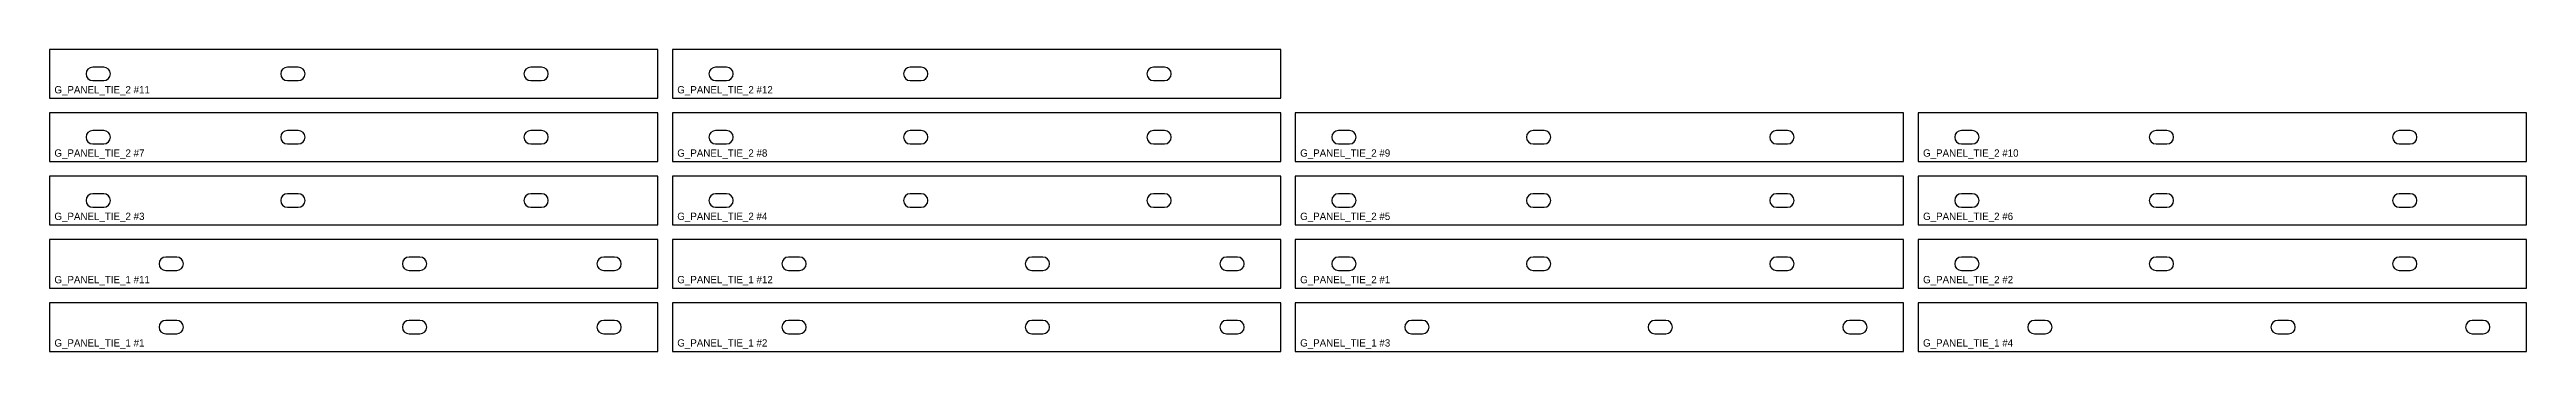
# Model space of a CAD drawing. Header units: millimetres. Extents: x 0 to 1219, y 0 to 2438.
# Drawn here: x 10 to 1028, y 10 to 134 of the extents above; entities that cross this region are included whole.
import ezdxf

# ---------------------------------------------------------------- set-up
doc = ezdxf.new("R2010")
doc.units = ezdxf.units.MM
for name, color, linetype in [('CUT_HOLES', 7, 'Continuous'), ('CUT_OUTER', 7, 'Continuous'), ('PART_MARK_NO_CUT', 7, 'Continuous')]:
    doc.layers.add(name, color=color, linetype=linetype)

msp = doc.modelspace()

# ---------------------------------------------------------------- texts
at = {"layer": 'PART_MARK_NO_CUT'}
for s, p in [('G_PANEL_TIE_2 #11', (12, 116)), ('G_PANEL_TIE_2 #12', (268, 116)), ('G_PANEL_TIE_2 #7', (12, 90)), ('G_PANEL_TIE_2 #8', (268, 90)), ('G_PANEL_TIE_2 #9', (524, 90)), ('G_PANEL_TIE_2 #10', (780, 90)), ('G_PANEL_TIE_2 #3', (12, 64)), ('G_PANEL_TIE_2 #4', (268, 64)), ('G_PANEL_TIE_2 #5', (524, 64)), ('G_PANEL_TIE_2 #6', (780, 64)), ('G_PANEL_TIE_1 #11', (12, 38)), ('G_PANEL_TIE_1 #12', (268, 38)), ('G_PANEL_TIE_2 #1', (524, 38)), ('G_PANEL_TIE_2 #2', (780, 38)), ('G_PANEL_TIE_1 #1', (12, 12)), ('G_PANEL_TIE_1 #2', (268, 12)), ('G_PANEL_TIE_1 #3', (524, 12)), ('G_PANEL_TIE_1 #4', (780, 12))]:
    msp.add_text(s, height=3, dxfattribs=at).set_placement(p)

# ---------------------------------------------------------------- linework, layer by layer
at = {"layer": 'CUT_HOLES'}
for points in [[(27.75, 121.25), (32.25, 121.25, 1), (32.25, 126.75), (27.75, 126.75, 1)], [(107.75, 121.25), (112.25, 121.25, 1), (112.25, 126.75), (107.75, 126.75, 1)], [(207.75, 121.25), (212.25, 121.25, 1), (212.25, 126.75), (207.75, 126.75, 1)], [(283.75, 121.25), (288.25, 121.25, 1), (288.25, 126.75), (283.75, 126.75, 1)], [(363.75, 121.25), (368.25, 121.25, 1), (368.25, 126.75), (363.75, 126.75, 1)], [(463.75, 121.25), (468.25, 121.25, 1), (468.25, 126.75), (463.75, 126.75, 1)], [(27.75, 95.25), (32.25, 95.25, 1), (32.25, 100.75), (27.75, 100.75, 1)], [(107.75, 95.25), (112.25, 95.25, 1), (112.25, 100.75), (107.75, 100.75, 1)], [(207.75, 95.25), (212.25, 95.25, 1), (212.25, 100.75), (207.75, 100.75, 1)], [(283.75, 95.25), (288.25, 95.25, 1), (288.25, 100.75), (283.75, 100.75, 1)], [(363.75, 95.25), (368.25, 95.25, 1), (368.25, 100.75), (363.75, 100.75, 1)], [(463.75, 95.25), (468.25, 95.25, 1), (468.25, 100.75), (463.75, 100.75, 1)], [(539.75, 95.25), (544.25, 95.25, 1), (544.25, 100.75), (539.75, 100.75, 1)], [(619.75, 95.25), (624.25, 95.25, 1), (624.25, 100.75), (619.75, 100.75, 1)], [(719.75, 95.25), (724.25, 95.25, 1), (724.25, 100.75), (719.75, 100.75, 1)], [(795.75, 95.25), (800.25, 95.25, 1), (800.25, 100.75), (795.75, 100.75, 1)], [(875.75, 95.25), (880.25, 95.25, 1), (880.25, 100.75), (875.75, 100.75, 1)], [(975.75, 95.25), (980.25, 95.25, 1), (980.25, 100.75), (975.75, 100.75, 1)], [(27.75, 69.25), (32.25, 69.25, 1), (32.25, 74.75), (27.75, 74.75, 1)], [(107.75, 69.25), (112.25, 69.25, 1), (112.25, 74.75), (107.75, 74.75, 1)], [(207.75, 69.25), (212.25, 69.25, 1), (212.25, 74.75), (207.75, 74.75, 1)], [(283.75, 69.25), (288.25, 69.25, 1), (288.25, 74.75), (283.75, 74.75, 1)], [(363.75, 69.25), (368.25, 69.25, 1), (368.25, 74.75), (363.75, 74.75, 1)], [(463.75, 69.25), (468.25, 69.25, 1), (468.25, 74.75), (463.75, 74.75, 1)], [(539.75, 69.25), (544.25, 69.25, 1), (544.25, 74.75), (539.75, 74.75, 1)], [(619.75, 69.25), (624.25, 69.25, 1), (624.25, 74.75), (619.75, 74.75, 1)], [(719.75, 69.25), (724.25, 69.25, 1), (724.25, 74.75), (719.75, 74.75, 1)], [(795.75, 69.25), (800.25, 69.25, 1), (800.25, 74.75), (795.75, 74.75, 1)], [(875.75, 69.25), (880.25, 69.25, 1), (880.25, 74.75), (875.75, 74.75, 1)], [(975.75, 69.25), (980.25, 69.25, 1), (980.25, 74.75), (975.75, 74.75, 1)], [(57.75, 43.25), (62.25, 43.25, 1), (62.25, 48.75), (57.75, 48.75, 1)], [(157.75, 43.25), (162.25, 43.25, 1), (162.25, 48.75), (157.75, 48.75, 1)], [(237.75, 43.25), (242.25, 43.25, 1), (242.25, 48.75), (237.75, 48.75, 1)], [(313.75, 43.25), (318.25, 43.25, 1), (318.25, 48.75), (313.75, 48.75, 1)], [(413.75, 43.25), (418.25, 43.25, 1), (418.25, 48.75), (413.75, 48.75, 1)], [(493.75, 43.25), (498.25, 43.25, 1), (498.25, 48.75), (493.75, 48.75, 1)], [(539.75, 43.25), (544.25, 43.25, 1), (544.25, 48.75), (539.75, 48.75, 1)], [(619.75, 43.25), (624.25, 43.25, 1), (624.25, 48.75), (619.75, 48.75, 1)], [(719.75, 43.25), (724.25, 43.25, 1), (724.25, 48.75), (719.75, 48.75, 1)], [(795.75, 43.25), (800.25, 43.25, 1), (800.25, 48.75), (795.75, 48.75, 1)], [(875.75, 43.25), (880.25, 43.25, 1), (880.25, 48.75), (875.75, 48.75, 1)], [(975.75, 43.25), (980.25, 43.25, 1), (980.25, 48.75), (975.75, 48.75, 1)], [(57.75, 17.25), (62.25, 17.25, 1), (62.25, 22.75), (57.75, 22.75, 1)], [(157.75, 17.25), (162.25, 17.25, 1), (162.25, 22.75), (157.75, 22.75, 1)], [(237.75, 17.25), (242.25, 17.25, 1), (242.25, 22.75), (237.75, 22.75, 1)], [(313.75, 17.25), (318.25, 17.25, 1), (318.25, 22.75), (313.75, 22.75, 1)], [(413.75, 17.25), (418.25, 17.25, 1), (418.25, 22.75), (413.75, 22.75, 1)], [(493.75, 17.25), (498.25, 17.25, 1), (498.25, 22.75), (493.75, 22.75, 1)], [(569.75, 17.25), (574.25, 17.25, 1), (574.25, 22.75), (569.75, 22.75, 1)], [(669.75, 17.25), (674.25, 17.25, 1), (674.25, 22.75), (669.75, 22.75, 1)], [(749.75, 17.25), (754.25, 17.25, 1), (754.25, 22.75), (749.75, 22.75, 1)], [(825.75, 17.25), (830.25, 17.25, 1), (830.25, 22.75), (825.75, 22.75, 1)], [(925.75, 17.25), (930.25, 17.25, 1), (930.25, 22.75), (925.75, 22.75, 1)], [(1005.75, 17.25), (1010.25, 17.25, 1), (1010.25, 22.75), (1005.75, 22.75, 1)]]:
    msp.add_lwpolyline(points, format="xyb", close=True, dxfattribs=at)
at = {"layer": 'CUT_OUTER'}
for points in [[(10, 114), (260, 114), (260, 134), (10, 134)], [(266, 114), (516, 114), (516, 134), (266, 134)], [(10, 88), (260, 88), (260, 108), (10, 108)], [(266, 88), (516, 88), (516, 108), (266, 108)], [(522, 88), (772, 88), (772, 108), (522, 108)], [(778, 88), (1028, 88), (1028, 108), (778, 108)], [(10, 62), (260, 62), (260, 82), (10, 82)], [(266, 62), (516, 62), (516, 82), (266, 82)], [(522, 62), (772, 62), (772, 82), (522, 82)], [(778, 62), (1028, 62), (1028, 82), (778, 82)], [(10, 36), (260, 36), (260, 56), (10, 56)], [(266, 36), (516, 36), (516, 56), (266, 56)], [(522, 36), (772, 36), (772, 56), (522, 56)], [(778, 36), (1028, 36), (1028, 56), (778, 56)], [(10, 10), (260, 10), (260, 30), (10, 30)], [(266, 10), (516, 10), (516, 30), (266, 30)], [(522, 10), (772, 10), (772, 30), (522, 30)], [(778, 10), (1028, 10), (1028, 30), (778, 30)]]:
    msp.add_lwpolyline(points, close=True, dxfattribs=at)

msp.set_redraw_order([(e.dxf.handle, doc.entitydb.next_handle()) for e in msp.query("TEXT MTEXT ATTDEF DIMENSION ARC_DIMENSION")])  # texts and dimensions are drawn at this point

doc.saveas('drawing.dxf')
